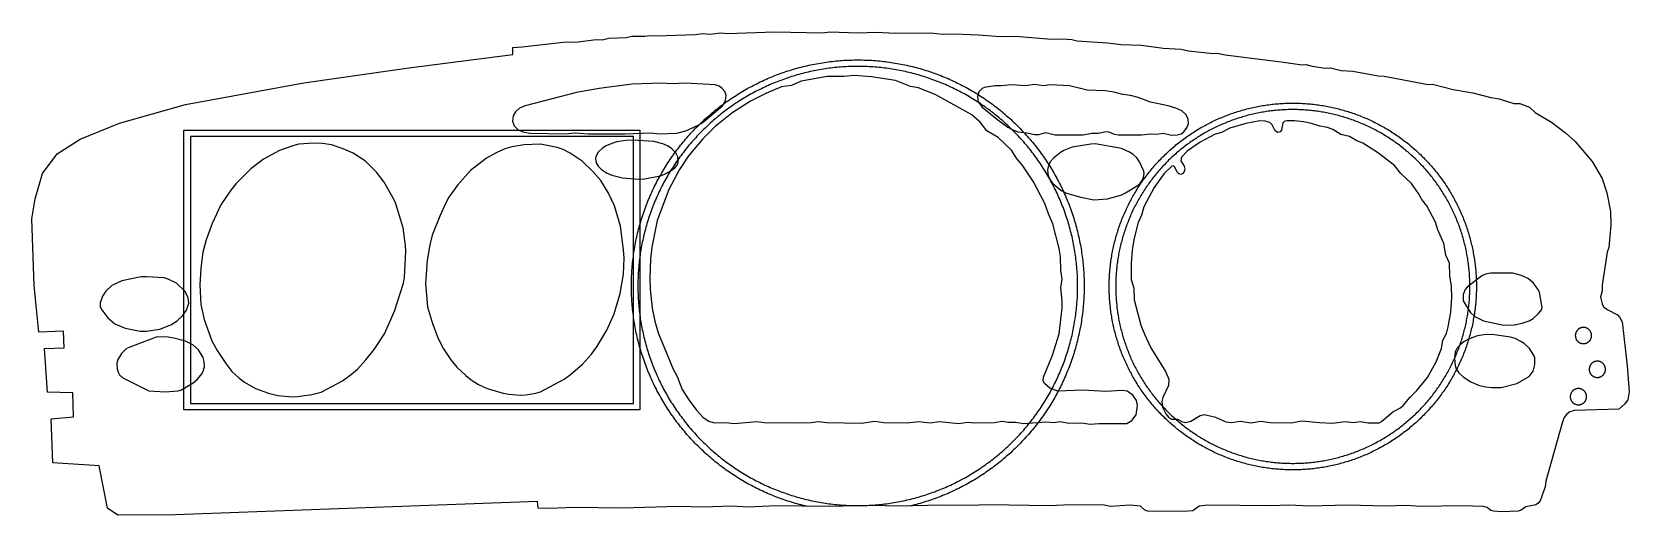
# Model space of a CAD drawing. Header units: metres. Extents: x -203 to 190, y -57 to 61.
import ezdxf

# ---------------------------------------------------------------- set-up
doc = ezdxf.new("R2010")
doc.units = ezdxf.units.M
doc.layers.add('PLATE', color=7, linetype='Continuous')
doc.layers.add('SCREEN_FRAMES', color=5, linetype='Continuous')

msp = doc.modelspace()

# ---------------------------------------------------------------- linework, layer by layer
at = {"layer": 'PLATE'}
for points in [[(-201.79, 20.45), (-200.03, 26.7), (-196.42, 31.54), (-190.79, 35.15), (-181.09, 39.04), (-164.9, 43.63), (-135.81, 48.95), (-110.05, 52.69), (-84.45, 55.93), (-84.51, 57.69), (-82.16, 57.78), (-72.14, 58.93), (-68.42, 59.07), (-64.06, 59.62), (-62.57, 59.58), (-60.87, 59.94), (-56.62, 60.1), (-55.24, 60.44), (-52.05, 60.45), (-50.77, 60.64), (-49.18, 60.54), (-39.61, 60.85), (-37.93, 61.11), (-36.11, 60.96), (-33.37, 61.25), (-31.76, 61.1), (-20.22, 61.47), (-8.44, 61.26), (-6.66, 61.49), (0.23, 61.3), (4.75, 61.44), (9.53, 61.19), (18.16, 61.23), (20.94, 60.94), (23.97, 61.01), (29.77, 60.77), (35.18, 60.34), (38.94, 60.43), (47.82, 59.7), (50.53, 59.76), (52.83, 59.59), (54.15, 59.3), (61.59, 58.84), (64.9, 58.39), (69.89, 58.19), (75.22, 57.47), (79.68, 57.28), (81.43, 56.85), (87.42, 56.2), (88.62, 56.29), (90.47, 55.89), (104.21, 54.15), (109.4, 53.36), (110.39, 53.47), (111.84, 53.05), (115.11, 52.56), (116.38, 52.62), (118.99, 52.03), (121.86, 51.8), (128.03, 50.66), (129.52, 50.58), (140.33, 48.58), (141.4, 48.61), (146.45, 47.32), (151.3, 46.47), (155.72, 45.33), (157.74, 45.03), (161.34, 43.88), (162.88, 43.92), (165.24, 42.97), (166.65, 41.63), (170.62, 39.32), (174.04, 36.68), (176.43, 34.52), (180.58, 29.6), (183.03, 25.47), (184.22, 21.94), (185.11, 17.35), (185.19, 14), (184.69, 8.49), (184.32, 7.34), (183.08, -0.79), (183.05, -2.19), (182.67, -3.73), (183.06, -5.4), (183.43, -6.09), (184.45, -6.83), (186.82, -8.06), (187.36, -8.63), (187.95, -9.84), (189.2, -20.66), (189.67, -27.04), (189.38, -29.03), (188.56, -30.07), (187.15, -31.25), (176.3, -31.6), (175.12, -31.94), (174.37, -32.5), (173.74, -33.34), (173.32, -34.38), (169.21, -48.98), (169.05, -50.35), (167.82, -53.82), (167.38, -54.42), (166.77, -54.83), (164.28, -55.33), (163.16, -56.16), (162.43, -56.36), (158.36, -56.54), (156.37, -56.38), (155.74, -56.18), (154.86, -55.48), (153.92, -55.25), (148.64, -55.03), (138.57, -55.22), (134.95, -54.97), (129.81, -55.18), (120.59, -54.94), (111.2, -55.12), (106.19, -54.91), (101.87, -55.08), (86.24, -54.9), (84.1, -55.14), (82.5, -56.31), (80.31, -56.46), (71.48, -56.37), (70.77, -56.12), (69.67, -55.15), (67.07, -54.86), (62.31, -55.19), (60.78, -54.92), (52.55, -54.84), (47.33, -55.04), (32.42, -54.83), (27.5, -55.02), (21.04, -54.88), (9.99, -55.12), (3.83, -54.96), (-7.04, -55.19), (-19.81, -55.09), (-26.71, -55.38), (-30.74, -55.13), (-37.66, -55.41), (-43.86, -55.24), (-57.65, -55.6), (-69.32, -55.45), (-75.63, -55.71), (-78.27, -55.61), (-78.41, -53.96), (-167.34, -57.24), (-181.49, -57.34), (-184.05, -55.61), (-186.12, -45.2), (-197.47, -44.5), (-197.86, -33.7), (-192.4, -33.14), (-192.6, -27.25), (-198.76, -27.11), (-199.48, -16.39), (-194.69, -16.19), (-194.82, -12.13), (-200.95, -12.32), (-202.02, -0.84), (-202.6, 15.52), (-201.79, 20.45)], [(-37.63, 39.41), (-32.99, 43.33), (-32.24, 44.63), (-32.1, 45.91), (-32.44, 46.86), (-33.04, 47.58), (-33.81, 48.15), (-34.79, 48.45), (-42.17, 48.87), (-45.47, 48.7), (-48.04, 48.89), (-55.18, 48.63), (-63.25, 47.61), (-68.87, 46.58), (-81.45, 43.28), (-82.82, 42.71), (-83.83, 41.81), (-84.42, 40.83), (-84.56, 39.54), (-84.13, 38.37), (-83.17, 37.39), (-82.07, 36.89), (-80.33, 36.61), (-71.51, 36.46), (-69.26, 36.63), (-65.92, 36.44), (-57.02, 36.43), (-50.61, 36.63), (-48.35, 36.41), (-44.19, 36.56), (-41.98, 37.16), (-38.97, 38.53), (-37.63, 39.41)], [(-37.79, 35.16), (-41.31, 30.98), (-43.58, 27.68), (-46.14, 22.76), (-49.02, 15.13), (-50.33, 8.51), (-50.64, 5.69), (-50.81, 0.93), (-50.76, -1.78), (-50.25, -6.42), (-49.62, -9.65), (-48.82, -12.55), (-45.11, -21.43), (-44.09, -23.25), (-42.86, -26.47), (-41.26, -29.02), (-39.36, -31.57), (-37.72, -33.35), (-36.37, -34.26), (-35.05, -34.64), (-32.14, -34.57), (-30.07, -34.79), (-24.59, -34.35), (-22.09, -34.67), (-18.01, -34.53), (-14.44, -34.69), (-11.22, -34.56), (-9.51, -34.31), (-7.34, -34.61), (1.05, -34.71), (4.46, -34.28), (6.52, -34.58), (12.32, -34.68), (15.19, -34.36), (18, -34.67), (20.23, -34.32), (25.08, -34.79), (27.2, -34.51), (29.02, -34.65), (33.83, -34.56), (35.73, -34.21), (37.14, -34.5), (38.95, -34.5), (41, -34.8), (46.42, -34.44), (48.35, -34.61), (49.93, -34.35), (52.09, -34.75), (55.17, -34.69), (57.33, -35), (59.44, -34.83), (66.35, -34.82), (67.57, -34.11), (68.62, -32.7), (68.94, -30.41), (68.7, -29.12), (67.81, -27.86), (66.37, -26.89), (65.18, -26.68), (61.06, -26.93), (55.51, -26.63), (49.36, -26.83), (47.39, -26.14), (46.07, -24.95), (45.77, -24.2), (45.81, -23.44), (48.02, -18.05), (49.67, -12.8), (50.42, -6.42), (50.44, -4.8), (50.09, -1.38), (50.42, 0.68), (50.07, 2.81), (50.01, 6.24), (49.7, 8.26), (48.11, 14.3), (47.04, 16.72), (46.15, 19.25), (43.41, 24.59), (40.77, 28.54), (39.2, 30.4), (37.96, 32.38), (34.71, 35.53), (31.95, 37.18), (30.27, 39.33), (28.28, 41.09), (19.37, 46.03), (15.12, 47.77), (13.2, 48.1), (9.51, 49.5), (3.62, 50.48), (-0.64, 50.79), (-3.16, 50.5), (-7.29, 50.55), (-13.69, 49.39), (-16.06, 48.35), (-18.48, 47.96), (-22.21, 46.46), (-26.12, 44.48), (-30.72, 41.49), (-34.78, 38.23), (-37.79, 35.16)], [(31.37, 47.81), (30.76, 47.56), (29.99, 46.74), (29.64, 45.57), (29.84, 44.3), (30.8, 42.96), (34.6, 39.84), (37.05, 38.1), (38.15, 37.46), (39.56, 36.91), (41.79, 36.7), (43.72, 36.23), (44.67, 36.26), (46.42, 36.78), (48.68, 36.17), (55.62, 36.18), (57.7, 36.56), (59.27, 36.56), (61.23, 37.02), (61.87, 36.91), (63.17, 36.35), (64.24, 36.18), (69.91, 36.15), (72.09, 36.43), (73.67, 36.3), (75.22, 36.57), (77.25, 36.13), (78.71, 36.15), (79.64, 36.4), (80.32, 36.95), (81.16, 38.03), (81.49, 38.99), (81.36, 40.15), (80.83, 41.19), (79.8, 42.12), (78.39, 42.76), (76.46, 43.31), (72.09, 44.18), (69.06, 45.38), (67.25, 45.82), (65.34, 46.06), (63.09, 46.71), (60.97, 47.03), (56.55, 47.17), (52.27, 48.19), (47.52, 48.48), (45.76, 48.26), (43.63, 48.56), (41.45, 48.2), (38.06, 48.49), (35.45, 48.2), (33.87, 48.23), (31.37, 47.81)], [(91.65, 37.84), (89.55, 36.75), (88.02, 36.31), (84.31, 34.34), (81.14, 32.16), (79.76, 30.67), (79.6, 29.82), (80.37, 28.46), (80.53, 27.83), (80.46, 27.3), (80.09, 26.69), (79.61, 26.45), (79.1, 26.6), (78.72, 27.03), (78.13, 28.26), (77.76, 28.52), (77.35, 28.48), (75.51, 26.7), (73.02, 23.21), (70.47, 18.43), (69.88, 16.38), (69.11, 14.65), (68.12, 10.77), (67.66, 7.87), (67.41, 4.54), (67.39, 0.57), (68.06, -1.55), (68.14, -4.44), (69.79, -10.61), (70.63, -12.84), (72.25, -16.23), (75.81, -22.02), (76.6, -23.93), (76.55, -25.44), (75.13, -28.42), (74.91, -29.4), (75.11, -30.8), (75.88, -32.4), (76.55, -33.23), (77.31, -33.77), (78.8, -33.75), (80.01, -34.39), (80.77, -34.56), (82.01, -34.21), (84.34, -32.82), (85.38, -32.58), (88.08, -33.24), (90.61, -34.42), (92.11, -34.61), (94.19, -34.26), (96.87, -34.66), (99.27, -34.26), (101.51, -34.56), (106.8, -34.65), (109.19, -34.17), (113.66, -34.6), (116.83, -34.7), (119.96, -34.36), (121.98, -34.57), (123.64, -34.32), (125.56, -34.63), (128.29, -34.62), (128.9, -34.35), (131.63, -31.95), (133.34, -31.06), (134.22, -30.37), (135.94, -28.34), (137.57, -26.73), (140.18, -23.5), (142.28, -19.66), (143.57, -16.39), (143.93, -14.34), (144.83, -12.7), (145.25, -11.07), (145.89, -7.41), (146.11, -3.77), (146.09, -1), (145.66, 1.54), (145.57, 4.62), (144.64, 6.61), (144.15, 9.46), (142.72, 12.81), (142.13, 14.7), (139.98, 18.75), (138.74, 20.3), (137.99, 21.75), (136.21, 24.23), (133.62, 26.67), (132.04, 28.67), (127.92, 31.81), (124.29, 34.09), (122.78, 34.73), (121.02, 35.78), (118.9, 36.23), (116.92, 37.47), (115.62, 37.96), (113.72, 38.27), (111.68, 38.98), (109.67, 39.4), (107.46, 39.66), (105.59, 39.6), (104.98, 39.43), (104.65, 39.14), (104.33, 37.36), (103.94, 36.89), (103.44, 36.74), (102.78, 37.2), (102.01, 38.65), (101.45, 39.18), (100.28, 39.54), (99.02, 39.59), (95.53, 38.95), (91.65, 37.84)], [(-120.69, 29.7), (-123.71, 31.64), (-126.15, 32.73), (-129.01, 33.71), (-131.2, 34.07), (-133.48, 34.1), (-137.06, 33.87), (-138.56, 33.49), (-141.77, 32.3), (-145.7, 30.22), (-148.86, 27.84), (-152.51, 24.15), (-153.76, 22.59), (-156.22, 18.93), (-158.32, 14.4), (-159.79, 10.33), (-160.65, 7.36), (-161.13, 3.31), (-161.4, -0.74), (-161.09, -5.53), (-160.28, -9.22), (-158.4, -14.52), (-157.09, -16.88), (-154.98, -20.09), (-153.47, -22.01), (-151.75, -23.59), (-150.38, -24.63), (-147.68, -26.18), (-144.54, -27.37), (-142.21, -27.94), (-138.57, -28.23), (-137.37, -28.18), (-133.88, -27.71), (-131.6, -27.07), (-126.36, -24.34), (-124.14, -22.71), (-122.67, -21.45), (-120.59, -19.18), (-118.53, -16.58), (-115.99, -12.76), (-113.54, -7.21), (-111.38, -0.27), (-111.12, 1.15), (-110.8, 7.57), (-110.87, 8.97), (-111.41, 13.29), (-113.22, 19.17), (-113.59, 20.02), (-116.1, 24.57), (-117.95, 26.99), (-120.69, 29.7)], [(-67.47, 29.73), (-70.38, 31.67), (-72.15, 32.57), (-73.57, 33.06), (-77.7, 33.88), (-81.68, 33.74), (-84.77, 33.21), (-86.47, 32.72), (-88.58, 31.79), (-90.98, 30.41), (-94.92, 27.37), (-98.08, 23.81), (-100.2, 20.83), (-100.89, 19.61), (-102.45, 16.21), (-104.27, 11.49), (-104.9, 9.09), (-105.57, 5.27), (-105.94, -0.39), (-105.42, -6.14), (-104.23, -10.24), (-102.85, -13.89), (-101.52, -16.46), (-99.75, -19.12), (-98.24, -20.92), (-96.06, -23.02), (-94.69, -24.07), (-92.89, -25.2), (-90.77, -26.21), (-86.89, -27.37), (-85.46, -27.64), (-82.62, -27.85), (-81.32, -27.8), (-78.84, -27.37), (-77.67, -27), (-71.86, -23.92), (-70.3, -22.77), (-67.41, -20.25), (-65.17, -17.76), (-63.86, -15.97), (-61.4, -11.84), (-59.58, -7.86), (-58.15, -2.82), (-57.34, 1.87), (-57.15, 5.88), (-57.27, 7.93), (-58.04, 13.73), (-59.52, 18.73), (-60.99, 21.8), (-62.89, 24.96), (-64.85, 27.14), (-67.47, 29.73)], [(-62.5, 32.91), (-63.52, 31.91), (-64.1, 30.82), (-64.18, 30.39), (-64.01, 29.32), (-63.53, 28.48), (-62.73, 27.65), (-61.5, 26.83), (-60.18, 26.23), (-57.56, 25.58), (-53.57, 25.29), (-52.18, 25.34), (-48.26, 26.12), (-47.21, 26.48), (-46.07, 27.06), (-44.73, 28.07), (-44.13, 28.73), (-43.86, 29.49), (-43.94, 30.77), (-44.42, 31.72), (-45.45, 32.76), (-46.34, 33.37), (-47.66, 33.96), (-49.84, 34.53), (-55, 34.88), (-56.71, 34.82), (-58.94, 34.43), (-60.21, 34.06), (-61.57, 33.48), (-62.5, 32.91)], [(70.07, 24.91), (70.42, 25.77), (70.57, 26.63), (70.52, 27.26), (69.39, 29.56), (68.79, 30.49), (67.77, 31.41), (66.99, 31.91), (65.03, 32.8), (58.53, 33.95), (57.48, 33.91), (52.91, 33.12), (50.87, 32.3), (50.06, 31.85), (48.37, 30.51), (47.5, 29.52), (46.96, 28.34), (46.81, 27.48), (47.02, 26.1), (47.65, 24.85), (48.12, 24.23), (50.15, 22.49), (51.47, 21.79), (55.02, 20.85), (58.23, 20.22), (61.59, 20.45), (65.09, 21.43), (66, 21.89), (69.11, 23.81), (69.6, 24.25), (70.07, 24.91)], [(-165.59, -8.33), (-164.66, -6.98), (-164.07, -5.21), (-164.24, -3.79), (-165.07, -2.3), (-167.13, -0.3), (-169.15, 0.72), (-170.15, 1.01), (-174.45, 1.28), (-175.76, 1.24), (-180.56, 0.29), (-182.94, -0.89), (-184.43, -2.26), (-185.26, -3.5), (-185.86, -5.16), (-185.82, -6.14), (-185.47, -6.9), (-183.96, -8.81), (-182.25, -10.28), (-179.67, -11.39), (-176, -12.13), (-174.57, -12.07), (-171.18, -11.61), (-168.47, -10.52), (-166.97, -9.59), (-165.59, -8.33)], [(153.47, 1.52), (149.88, -1.28), (149.41, -1.83), (148.9, -3.13), (148.94, -4.62), (150.66, -7.44), (151.79, -8.46), (153.88, -9.56), (158.88, -10.64), (161.47, -10.54), (163.41, -10.14), (165.12, -9.54), (166.11, -8.97), (167.45, -7.74), (168.2, -6.86), (168.35, -6.32), (167.68, -2.51), (167.3, -1.78), (166.22, -0.33), (164.97, 0.79), (163.24, 1.58), (161.11, 2.13), (155.6, 2.13), (154.37, 1.88), (153.47, 1.52)], [(180.45, -13.47), (180.46, -13.37), (180.47, -13.28), (180.47, -13.18), (180.47, -13.08), (180.46, -12.98), (180.45, -12.88), (180.43, -12.79), (180.41, -12.69), (180.39, -12.6), (180.36, -12.5), (180.32, -12.41), (180.28, -12.32), (180.24, -12.23), (180.19, -12.15), (180.13, -12.07), (180.08, -11.99), (180.02, -11.91), (179.95, -11.83), (179.89, -11.76), (179.82, -11.7), (179.74, -11.63), (179.66, -11.57), (179.58, -11.51), (179.5, -11.46), (179.41, -11.41), (179.33, -11.37), (179.24, -11.33), (179.15, -11.29), (179.05, -11.26), (178.96, -11.24), (178.86, -11.22), (178.77, -11.2), (178.67, -11.19), (178.57, -11.18), (178.47, -11.18), (178.37, -11.18), (178.28, -11.19), (178.18, -11.2), (178.08, -11.22), (177.99, -11.24), (177.89, -11.26), (177.8, -11.29), (177.71, -11.33), (177.62, -11.37), (177.53, -11.41), (177.44, -11.46), (177.36, -11.51), (177.28, -11.57), (177.2, -11.63), (177.13, -11.7), (177.06, -11.76), (176.99, -11.83), (176.93, -11.91), (176.87, -11.99), (176.81, -12.07), (176.76, -12.15), (176.71, -12.23), (176.66, -12.32), (176.62, -12.41), (176.59, -12.5), (176.56, -12.6), (176.53, -12.69), (176.51, -12.79), (176.49, -12.88), (176.48, -12.98), (176.47, -13.08), (176.47, -13.18), (176.47, -13.28), (176.48, -13.37), (176.49, -13.47), (176.51, -13.57), (176.53, -13.66), (176.56, -13.76), (176.59, -13.85), (176.62, -13.94), (176.66, -14.03), (176.71, -14.12), (176.76, -14.21), (176.81, -14.29), (176.87, -14.37), (176.93, -14.45), (176.99, -14.52), (177.06, -14.59), (177.13, -14.66), (177.2, -14.72), (177.28, -14.78), (177.36, -14.84), (177.44, -14.89), (177.53, -14.94), (177.62, -14.98), (177.71, -15.02), (177.8, -15.06), (177.89, -15.09), (177.99, -15.12), (178.08, -15.14), (178.18, -15.16), (178.28, -15.17), (178.37, -15.17), (178.47, -15.18), (178.57, -15.17), (178.67, -15.17), (178.77, -15.16), (178.86, -15.14), (178.96, -15.12), (179.05, -15.09), (179.15, -15.06), (179.24, -15.02), (179.33, -14.98), (179.41, -14.94), (179.5, -14.89), (179.58, -14.84), (179.66, -14.78), (179.74, -14.72), (179.82, -14.66), (179.89, -14.59), (179.95, -14.52), (180.02, -14.45), (180.08, -14.37), (180.13, -14.29), (180.19, -14.21), (180.24, -14.12), (180.28, -14.03), (180.32, -13.94), (180.36, -13.85), (180.39, -13.76), (180.41, -13.66), (180.43, -13.57), (180.45, -13.47)], [(-160.51, -21.96), (-160.23, -20.85), (-160.28, -19.53), (-160.54, -18.55), (-161.72, -16.73), (-163.09, -15.47), (-164.89, -14.55), (-167.78, -13.79), (-169.67, -13.53), (-172.09, -13.62), (-178.93, -16.19), (-179.58, -16.55), (-180.64, -17.58), (-181.57, -19.27), (-181.76, -20.04), (-181.71, -21.36), (-181.45, -22.23), (-181.1, -22.88), (-180.3, -23.62), (-173.88, -26.78), (-169.89, -27.06), (-166.7, -26.82), (-165.83, -26.57), (-163.03, -24.81), (-161.97, -23.88), (-160.82, -22.52), (-160.51, -21.96)], [(149.13, -14.67), (148.16, -15.46), (147.41, -16.34), (146.96, -17.22), (146.79, -18.73), (146.96, -20.55), (147.24, -21.39), (147.85, -22.33), (148.89, -23.36), (150.78, -24.58), (152.73, -25.36), (154.45, -25.82), (155.93, -25.98), (158.23, -25.99), (162.1, -24.97), (165.17, -23.24), (166.09, -21.91), (166.56, -20.29), (166.51, -18.68), (166.36, -18.15), (165.25, -16.38), (163.89, -15.15), (163.11, -14.64), (161.69, -13.95), (160.51, -13.57), (156.06, -12.89), (153.99, -12.98), (152.45, -13.25), (150.43, -13.97), (149.13, -14.67)], [(183.86, -21.78), (183.87, -21.68), (183.88, -21.59), (183.88, -21.49), (183.88, -21.39), (183.87, -21.29), (183.86, -21.19), (183.84, -21.1), (183.82, -21), (183.79, -20.91), (183.76, -20.81), (183.73, -20.72), (183.69, -20.63), (183.64, -20.55), (183.59, -20.46), (183.54, -20.38), (183.49, -20.3), (183.43, -20.22), (183.36, -20.14), (183.29, -20.07), (183.22, -20.01), (183.15, -19.94), (183.07, -19.88), (182.99, -19.83), (182.91, -19.77), (182.82, -19.72), (182.73, -19.68), (182.64, -19.64), (182.55, -19.6), (182.46, -19.57), (182.36, -19.55), (182.27, -19.53), (182.17, -19.51), (182.08, -19.5), (181.98, -19.49), (181.88, -19.49), (181.78, -19.49), (181.68, -19.5), (181.59, -19.51), (181.49, -19.53), (181.39, -19.55), (181.3, -19.57), (181.21, -19.6), (181.11, -19.64), (181.02, -19.68), (180.94, -19.72), (180.85, -19.77), (180.77, -19.83), (180.69, -19.88), (180.61, -19.94), (180.54, -20.01), (180.46, -20.07), (180.4, -20.14), (180.33, -20.22), (180.27, -20.3), (180.22, -20.38), (180.16, -20.46), (180.12, -20.55), (180.07, -20.63), (180.03, -20.72), (180, -20.81), (179.97, -20.91), (179.94, -21), (179.92, -21.1), (179.9, -21.19), (179.89, -21.29), (179.88, -21.39), (179.88, -21.49), (179.88, -21.59), (179.89, -21.68), (179.9, -21.78), (179.92, -21.88), (179.94, -21.97), (179.97, -22.07), (180, -22.16), (180.03, -22.25), (180.07, -22.34), (180.12, -22.43), (180.16, -22.52), (180.22, -22.6), (180.27, -22.68), (180.33, -22.76), (180.4, -22.83), (180.46, -22.9), (180.54, -22.97), (180.61, -23.03), (180.69, -23.09), (180.77, -23.15), (180.85, -23.2), (180.94, -23.25), (181.02, -23.3), (181.11, -23.34), (181.21, -23.37), (181.3, -23.4), (181.39, -23.43), (181.49, -23.45), (181.59, -23.47), (181.68, -23.48), (181.78, -23.49), (181.88, -23.49), (181.98, -23.49), (182.08, -23.48), (182.17, -23.47), (182.27, -23.45), (182.36, -23.43), (182.46, -23.4), (182.55, -23.37), (182.64, -23.34), (182.73, -23.3), (182.82, -23.25), (182.91, -23.2), (182.99, -23.15), (183.07, -23.09), (183.15, -23.03), (183.22, -22.97), (183.29, -22.9), (183.36, -22.83), (183.43, -22.76), (183.49, -22.68), (183.54, -22.6), (183.59, -22.52), (183.64, -22.43), (183.69, -22.34), (183.73, -22.25), (183.76, -22.16), (183.79, -22.07), (183.82, -21.97), (183.84, -21.88), (183.86, -21.78)], [(179.2, -28.51), (179.21, -28.42), (179.22, -28.32), (179.22, -28.22), (179.22, -28.12), (179.21, -28.02), (179.2, -27.93), (179.18, -27.83), (179.16, -27.73), (179.14, -27.64), (179.11, -27.55), (179.07, -27.45), (179.03, -27.36), (178.99, -27.28), (178.94, -27.19), (178.89, -27.11), (178.83, -27.03), (178.77, -26.95), (178.7, -26.88), (178.64, -26.8), (178.57, -26.74), (178.49, -26.67), (178.41, -26.61), (178.33, -26.56), (178.25, -26.5), (178.17, -26.46), (178.08, -26.41), (177.99, -26.37), (177.9, -26.34), (177.8, -26.31), (177.71, -26.28), (177.61, -26.26), (177.52, -26.24), (177.42, -26.23), (177.32, -26.22), (177.22, -26.22), (177.12, -26.22), (177.03, -26.23), (176.93, -26.24), (176.83, -26.26), (176.74, -26.28), (176.64, -26.31), (176.55, -26.34), (176.46, -26.37), (176.37, -26.41), (176.28, -26.46), (176.19, -26.5), (176.11, -26.56), (176.03, -26.61), (175.95, -26.67), (175.88, -26.74), (175.81, -26.8), (175.74, -26.88), (175.68, -26.95), (175.62, -27.03), (175.56, -27.11), (175.51, -27.19), (175.46, -27.28), (175.42, -27.36), (175.38, -27.45), (175.34, -27.55), (175.31, -27.64), (175.28, -27.73), (175.26, -27.83), (175.24, -27.93), (175.23, -28.02), (175.23, -28.12), (175.22, -28.22), (175.23, -28.32), (175.23, -28.42), (175.24, -28.51), (175.26, -28.61), (175.28, -28.7), (175.31, -28.8), (175.34, -28.89), (175.38, -28.98), (175.42, -29.07), (175.46, -29.16), (175.51, -29.25), (175.56, -29.33), (175.62, -29.41), (175.68, -29.49), (175.74, -29.56), (175.81, -29.63), (175.88, -29.7), (175.95, -29.77), (176.03, -29.83), (176.11, -29.88), (176.19, -29.93), (176.28, -29.98), (176.37, -30.03), (176.46, -30.07), (176.55, -30.1), (176.64, -30.13), (176.74, -30.16), (176.83, -30.18), (176.93, -30.2), (177.03, -30.21), (177.12, -30.22), (177.22, -30.22), (177.32, -30.22), (177.42, -30.21), (177.52, -30.2), (177.61, -30.18), (177.71, -30.16), (177.8, -30.13), (177.9, -30.1), (177.99, -30.07), (178.08, -30.03), (178.17, -29.98), (178.25, -29.93), (178.33, -29.88), (178.41, -29.83), (178.49, -29.77), (178.57, -29.7), (178.64, -29.63), (178.7, -29.56), (178.77, -29.49), (178.83, -29.41), (178.89, -29.33), (178.94, -29.25), (178.99, -29.16), (179.03, -29.07), (179.07, -28.98), (179.11, -28.89), (179.14, -28.8), (179.16, -28.7), (179.18, -28.61), (179.2, -28.51)]]:
    msp.add_lwpolyline(points, close=True, dxfattribs=at)
at = {"layer": 'SCREEN_FRAMES'}
for points in [[(55.82, -1.97), (55.81, -2.46), (55.8, -2.94), (55.78, -3.43), (55.75, -3.91), (55.73, -4.39), (55.69, -4.88), (55.66, -5.36), (55.62, -5.85), (55.57, -6.33), (55.53, -6.81), (55.47, -7.29), (55.42, -7.78), (55.35, -8.26), (55.29, -8.74), (55.22, -9.22), (55.15, -9.7), (55.07, -10.18), (54.99, -10.65), (54.9, -11.13), (54.81, -11.61), (54.71, -12.08), (54.62, -12.56), (54.51, -13.03), (54.4, -13.51), (54.29, -13.98), (54.18, -14.45), (54.06, -14.92), (53.94, -15.39), (53.81, -15.86), (53.68, -16.33), (53.54, -16.79), (53.4, -17.26), (53.26, -17.72), (53.11, -18.18), (52.96, -18.64), (52.8, -19.1), (52.64, -19.56), (52.48, -20.02), (52.31, -20.47), (52.14, -20.93), (51.96, -21.38), (51.78, -21.83), (51.6, -22.28), (51.41, -22.72), (51.22, -23.17), (51.02, -23.61), (50.82, -24.06), (50.62, -24.5), (50.41, -24.94), (50.2, -25.37), (49.99, -25.81), (49.77, -26.24), (49.55, -26.67), (49.32, -27.1), (49.09, -27.53), (48.86, -27.96), (48.62, -28.38), (48.38, -28.8), (48.14, -29.22), (47.89, -29.64), (47.64, -30.05), (47.38, -30.46), (47.12, -30.87), (46.86, -31.28), (46.59, -31.69), (46.32, -32.09), (46.05, -32.49), (45.77, -32.89), (45.49, -33.29), (45.21, -33.68), (44.92, -34.07), (44.63, -34.46), (44.34, -34.85), (44.04, -35.23), (43.74, -35.61), (43.44, -35.99), (43.13, -36.37), (42.82, -36.74), (42.51, -37.11), (42.19, -37.48), (41.87, -37.84), (41.55, -38.2), (41.22, -38.56), (40.89, -38.92), (40.56, -39.27), (40.23, -39.62), (39.89, -39.97), (39.55, -40.32), (39.2, -40.66), (38.85, -41), (38.5, -41.33), (38.15, -41.66), (37.79, -41.99), (37.43, -42.32), (37.07, -42.64), (36.71, -42.96), (36.34, -43.28), (35.97, -43.59), (35.6, -43.9), (35.22, -44.21), (34.84, -44.51), (34.46, -44.81), (34.08, -45.11), (33.69, -45.4), (33.3, -45.69), (32.91, -45.98), (32.52, -46.26), (32.12, -46.54), (31.72, -46.82), (31.32, -47.09), (30.92, -47.36), (30.51, -47.63), (30.1, -47.89), (29.69, -48.15), (29.28, -48.41), (28.87, -48.66), (28.45, -48.91), (28.03, -49.15), (27.61, -49.39), (27.19, -49.63), (26.76, -49.86), (26.33, -50.09), (25.9, -50.32), (25.47, -50.54), (25.04, -50.76), (24.6, -50.97), (24.17, -51.18), (23.73, -51.39), (23.29, -51.59), (22.84, -51.79), (22.4, -51.99), (21.95, -52.18), (21.51, -52.37), (21.06, -52.55), (20.61, -52.73), (20.16, -52.91), (19.7, -53.08), (19.25, -53.25), (18.79, -53.41), (18.33, -53.57), (17.87, -53.73), (17.41, -53.88), (16.95, -54.03), (16.49, -54.17), (16.02, -54.31), (15.56, -54.45), (15.09, -54.58), (14.62, -54.71), (14.15, -54.83), (13.68, -54.95), (13.28, -55.05), (9.99, -55.12), (3.83, -54.96), (-7.04, -55.19), (-12.39, -55.15), (-12.75, -55.06), (-13.22, -54.95), (-13.69, -54.83), (-14.16, -54.71), (-14.63, -54.58), (-15.1, -54.45), (-15.56, -54.31), (-16.03, -54.17), (-16.49, -54.03), (-16.95, -53.88), (-17.41, -53.73), (-17.87, -53.57), (-18.33, -53.41), (-18.79, -53.25), (-19.24, -53.08), (-19.7, -52.91), (-20.15, -52.73), (-20.6, -52.55), (-21.05, -52.37), (-21.49, -52.18), (-21.94, -51.99), (-22.38, -51.79), (-22.83, -51.59), (-23.27, -51.39), (-23.71, -51.18), (-24.14, -50.97), (-24.58, -50.76), (-25.01, -50.54), (-25.44, -50.32), (-25.87, -50.09), (-26.3, -49.86), (-26.73, -49.63), (-27.15, -49.39), (-27.57, -49.15), (-27.99, -48.91), (-28.41, -48.66), (-28.82, -48.41), (-29.23, -48.15), (-29.64, -47.89), (-30.05, -47.63), (-30.46, -47.36), (-30.86, -47.09), (-31.26, -46.82), (-31.66, -46.54), (-32.06, -46.26), (-32.45, -45.98), (-32.84, -45.69), (-33.23, -45.4), (-33.62, -45.11), (-34, -44.81), (-34.38, -44.51), (-34.76, -44.21), (-35.14, -43.9), (-35.51, -43.59), (-35.88, -43.28), (-36.25, -42.96), (-36.61, -42.64), (-36.97, -42.32), (-37.33, -41.99), (-37.69, -41.66), (-38.04, -41.33), (-38.39, -41), (-38.74, -40.66), (-39.09, -40.32), (-39.43, -39.97), (-39.77, -39.62), (-40.1, -39.27), (-40.43, -38.92), (-40.76, -38.56), (-41.09, -38.2), (-41.41, -37.84), (-41.73, -37.48), (-42.05, -37.11), (-42.36, -36.74), (-42.67, -36.37), (-42.98, -35.99), (-43.28, -35.61), (-43.58, -35.23), (-43.88, -34.85), (-44.17, -34.46), (-44.46, -34.07), (-44.75, -33.68), (-45.03, -33.29), (-45.31, -32.89), (-45.59, -32.49), (-45.86, -32.09), (-46.13, -31.69), (-46.4, -31.28), (-46.66, -30.87), (-46.92, -30.46), (-47.18, -30.05), (-47.43, -29.64), (-47.68, -29.22), (-47.92, -28.8), (-48.16, -28.38), (-48.4, -27.96), (-48.63, -27.53), (-48.86, -27.1), (-49.09, -26.67), (-49.31, -26.24), (-49.53, -25.81), (-49.74, -25.37), (-49.95, -24.94), (-50.16, -24.5), (-50.36, -24.06), (-50.56, -23.61), (-50.76, -23.17), (-50.95, -22.72), (-51.14, -22.28), (-51.32, -21.83), (-51.5, -21.38), (-51.68, -20.93), (-51.85, -20.47), (-52.02, -20.02), (-52.18, -19.56), (-52.34, -19.1), (-52.5, -18.64), (-52.65, -18.18), (-52.8, -17.72), (-52.94, -17.26), (-53.08, -16.79), (-53.22, -16.33), (-53.35, -15.86), (-53.48, -15.39), (-53.6, -14.92), (-53.72, -14.45), (-53.83, -13.98), (-53.94, -13.51), (-54.05, -13.03), (-54.16, -12.56), (-54.25, -12.08), (-54.35, -11.61), (-54.44, -11.13), (-54.53, -10.65), (-54.61, -10.18), (-54.69, -9.7), (-54.76, -9.22), (-54.83, -8.74), (-54.89, -8.26), (-54.96, -7.78), (-55.01, -7.29), (-55.07, -6.81), (-55.11, -6.33), (-55.16, -5.85), (-55.2, -5.36), (-55.23, -4.88), (-55.27, -4.39), (-55.29, -3.91), (-55.32, -3.43), (-55.34, -2.94), (-55.35, -2.46), (-55.36, -1.97), (-55.37, -1.49), (-55.37, -1), (-55.37, -0.51), (-55.36, -0.03), (-55.35, 0.46), (-55.34, 0.94), (-55.32, 1.43), (-55.29, 1.91), (-55.27, 2.39), (-55.23, 2.88), (-55.2, 3.36), (-55.16, 3.85), (-55.11, 4.33), (-55.07, 4.81), (-55.01, 5.29), (-54.96, 5.78), (-54.89, 6.26), (-54.83, 6.74), (-54.76, 7.22), (-54.69, 7.7), (-54.61, 8.18), (-54.53, 8.65), (-54.44, 9.13), (-54.35, 9.61), (-54.25, 10.08), (-54.16, 10.56), (-54.05, 11.03), (-53.94, 11.51), (-53.83, 11.98), (-53.72, 12.45), (-53.6, 12.92), (-53.48, 13.39), (-53.35, 13.86), (-53.22, 14.33), (-53.08, 14.79), (-52.94, 15.26), (-52.8, 15.72), (-52.65, 16.18), (-52.5, 16.64), (-52.34, 17.1), (-52.18, 17.56), (-52.02, 18.02), (-51.85, 18.47), (-51.68, 18.93), (-51.5, 19.38), (-51.32, 19.83), (-51.14, 20.28), (-50.95, 20.72), (-50.76, 21.17), (-50.56, 21.61), (-50.36, 22.06), (-50.16, 22.5), (-49.95, 22.94), (-49.74, 23.37), (-49.53, 23.81), (-49.31, 24.24), (-49.09, 24.67), (-48.86, 25.1), (-48.63, 25.53), (-48.4, 25.96), (-48.16, 26.38), (-47.92, 26.8), (-47.68, 27.22), (-47.43, 27.64), (-47.18, 28.05), (-46.92, 28.46), (-46.66, 28.87), (-46.4, 29.28), (-46.13, 29.69), (-45.86, 30.09), (-45.59, 30.49), (-45.31, 30.89), (-45.03, 31.29), (-44.75, 31.68), (-44.46, 32.07), (-44.17, 32.46), (-43.88, 32.85), (-43.58, 33.23), (-43.28, 33.61), (-42.98, 33.99), (-42.67, 34.37), (-42.36, 34.74), (-42.05, 35.11), (-41.73, 35.48), (-41.41, 35.84), (-41.09, 36.2), (-40.76, 36.56), (-40.43, 36.92), (-40.1, 37.27), (-39.77, 37.62), (-39.43, 37.97), (-39.09, 38.32), (-38.74, 38.66), (-38.39, 39), (-38.04, 39.33), (-37.69, 39.66), (-37.33, 39.99), (-36.97, 40.32), (-36.61, 40.64), (-36.25, 40.96), (-35.88, 41.28), (-35.51, 41.59), (-35.14, 41.9), (-34.76, 42.21), (-34.38, 42.51), (-34, 42.81), (-33.62, 43.11), (-33.23, 43.4), (-32.84, 43.69), (-32.45, 43.98), (-32.06, 44.26), (-31.66, 44.54), (-31.26, 44.82), (-30.86, 45.09), (-30.46, 45.36), (-30.05, 45.63), (-29.64, 45.89), (-29.23, 46.15), (-28.82, 46.41), (-28.41, 46.66), (-27.99, 46.91), (-27.57, 47.15), (-27.15, 47.39), (-26.73, 47.63), (-26.3, 47.86), (-25.87, 48.09), (-25.44, 48.32), (-25.01, 48.54), (-24.58, 48.76), (-24.14, 48.97), (-23.71, 49.18), (-23.27, 49.39), (-22.83, 49.59), (-22.38, 49.79), (-21.94, 49.99), (-21.49, 50.18), (-21.05, 50.37), (-20.6, 50.55), (-20.15, 50.73), (-19.7, 50.91), (-19.24, 51.08), (-18.79, 51.25), (-18.33, 51.41), (-17.87, 51.57), (-17.41, 51.73), (-16.95, 51.88), (-16.49, 52.03), (-16.03, 52.17), (-15.56, 52.31), (-15.1, 52.45), (-14.63, 52.58), (-14.16, 52.71), (-13.69, 52.83), (-13.22, 52.95), (-12.75, 53.06), (-12.28, 53.17), (-11.8, 53.28), (-11.33, 53.39), (-10.85, 53.48), (-10.38, 53.58), (-9.9, 53.67), (-9.42, 53.76), (-8.95, 53.84), (-8.47, 53.92), (-7.99, 53.99), (-7.51, 54.06), (-7.03, 54.12), (-6.55, 54.19), (-6.06, 54.24), (-5.58, 54.3), (-5.1, 54.34), (-4.62, 54.39), (-4.13, 54.43), (-3.65, 54.46), (-3.16, 54.5), (-2.68, 54.52), (-2.2, 54.55), (-1.71, 54.57), (-1.23, 54.58), (-0.74, 54.59), (-0.26, 54.6), (0.23, 54.6), (0.72, 54.6), (1.2, 54.59), (1.69, 54.58), (2.17, 54.57), (2.66, 54.55), (3.14, 54.52), (3.62, 54.5), (4.11, 54.46), (4.59, 54.43), (5.08, 54.39), (5.56, 54.34), (6.04, 54.3), (6.52, 54.24), (7.01, 54.19), (7.49, 54.12), (7.97, 54.06), (8.45, 53.99), (8.93, 53.92), (9.41, 53.84), (9.88, 53.76), (10.36, 53.67), (10.84, 53.58), (11.31, 53.48), (11.79, 53.39), (12.26, 53.28), (12.74, 53.17), (13.21, 53.06), (13.68, 52.95), (14.15, 52.83), (14.62, 52.71), (15.09, 52.58), (15.56, 52.45), (16.02, 52.31), (16.49, 52.17), (16.95, 52.03), (17.41, 51.88), (17.87, 51.73), (18.33, 51.57), (18.79, 51.41), (19.25, 51.25), (19.7, 51.08), (20.16, 50.91), (20.61, 50.73), (21.06, 50.55), (21.51, 50.37), (21.95, 50.18), (22.4, 49.99), (22.84, 49.79), (23.29, 49.59), (23.73, 49.39), (24.17, 49.18), (24.6, 48.97), (25.04, 48.76), (25.47, 48.54), (25.9, 48.32), (26.33, 48.09), (26.76, 47.86), (27.19, 47.63), (27.61, 47.39), (28.03, 47.15), (28.45, 46.91), (28.87, 46.66), (29.28, 46.41), (29.69, 46.15), (30.1, 45.89), (30.51, 45.63), (30.92, 45.36), (31.32, 45.09), (31.72, 44.82), (32.12, 44.54), (32.52, 44.26), (32.91, 43.98), (33.3, 43.69), (33.69, 43.4), (34.08, 43.11), (34.46, 42.81), (34.84, 42.51), (35.22, 42.21), (35.6, 41.9), (35.97, 41.59), (36.34, 41.28), (36.71, 40.96), (37.07, 40.64), (37.43, 40.32), (37.79, 39.99), (38.15, 39.66), (38.5, 39.33), (38.85, 39), (39.2, 38.66), (39.55, 38.32), (39.89, 37.97), (40.23, 37.62), (40.56, 37.27), (40.89, 36.92), (41.22, 36.56), (41.55, 36.2), (41.87, 35.84), (42.19, 35.48), (42.51, 35.11), (42.82, 34.74), (43.13, 34.37), (43.44, 33.99), (43.74, 33.61), (44.04, 33.23), (44.34, 32.85), (44.63, 32.46), (44.92, 32.07), (45.21, 31.68), (45.49, 31.29), (45.77, 30.89), (46.05, 30.49), (46.32, 30.09), (46.59, 29.69), (46.86, 29.28), (47.12, 28.87), (47.38, 28.46), (47.64, 28.05), (47.89, 27.64), (48.14, 27.22), (48.38, 26.8), (48.62, 26.38), (48.86, 25.96), (49.09, 25.53), (49.32, 25.1), (49.55, 24.67), (49.77, 24.24), (49.99, 23.81), (50.2, 23.37), (50.41, 22.94), (50.62, 22.5), (50.82, 22.06), (51.02, 21.61), (51.22, 21.17), (51.41, 20.72), (51.6, 20.28), (51.78, 19.83), (51.96, 19.38), (52.14, 18.93), (52.31, 18.47), (52.48, 18.02), (52.64, 17.56), (52.8, 17.1), (52.96, 16.64), (53.11, 16.18), (53.26, 15.72), (53.4, 15.26), (53.54, 14.79), (53.68, 14.33), (53.81, 13.86), (53.94, 13.39), (54.06, 12.92), (54.18, 12.45), (54.29, 11.98), (54.4, 11.51), (54.51, 11.03), (54.62, 10.56), (54.71, 10.08), (54.81, 9.61), (54.9, 9.13), (54.99, 8.65), (55.07, 8.18), (55.15, 7.7), (55.22, 7.22), (55.29, 6.74), (55.35, 6.26), (55.42, 5.78), (55.47, 5.29), (55.53, 4.81), (55.57, 4.33), (55.62, 3.85), (55.66, 3.36), (55.69, 2.88), (55.73, 2.39), (55.75, 1.91), (55.78, 1.43), (55.8, 0.94), (55.81, 0.46), (55.82, -0.03), (55.83, -0.51), (55.83, -1), (55.83, -1.49), (55.82, -1.97)], [(54.22, -0.06), (54.21, 0.41), (54.2, 0.88), (54.18, 1.36), (54.16, 1.83), (54.13, 2.3), (54.1, 2.77), (54.06, 3.24), (54.02, 3.71), (53.98, 4.18), (53.93, 4.64), (53.88, 5.11), (53.83, 5.58), (53.77, 6.05), (53.7, 6.52), (53.64, 6.98), (53.57, 7.45), (53.49, 7.91), (53.41, 8.38), (53.33, 8.84), (53.24, 9.3), (53.15, 9.77), (53.05, 10.23), (52.95, 10.69), (52.85, 11.15), (52.74, 11.61), (52.63, 12.06), (52.51, 12.52), (52.39, 12.98), (52.27, 13.43), (52.14, 13.88), (52.01, 14.34), (51.87, 14.79), (51.73, 15.24), (51.59, 15.69), (51.44, 16.13), (51.29, 16.58), (51.13, 17.03), (50.97, 17.47), (50.81, 17.91), (50.64, 18.35), (50.47, 18.79), (50.3, 19.23), (50.12, 19.66), (49.94, 20.1), (49.75, 20.53), (49.56, 20.96), (49.37, 21.39), (49.17, 21.82), (48.97, 22.25), (48.76, 22.67), (48.56, 23.09), (48.34, 23.52), (48.13, 23.93), (47.91, 24.35), (47.69, 24.77), (47.46, 25.18), (47.23, 25.59), (47, 26), (46.76, 26.41), (46.52, 26.81), (46.27, 27.21), (46.02, 27.62), (45.77, 28.01), (45.52, 28.41), (45.26, 28.8), (45, 29.2), (44.73, 29.59), (44.46, 29.97), (44.19, 30.36), (43.92, 30.74), (43.64, 31.12), (43.36, 31.5), (43.07, 31.87), (42.78, 32.25), (42.49, 32.62), (42.2, 32.98), (41.9, 33.35), (41.6, 33.71), (41.29, 34.07), (40.98, 34.43), (40.67, 34.78), (40.36, 35.13), (40.04, 35.48), (39.72, 35.83), (39.4, 36.17), (39.07, 36.51), (38.75, 36.85), (38.41, 37.18), (38.08, 37.52), (37.74, 37.84), (37.4, 38.17), (37.06, 38.49), (36.71, 38.81), (36.36, 39.13), (36.01, 39.44), (35.66, 39.75), (35.3, 40.06), (34.94, 40.37), (34.58, 40.67), (34.21, 40.97), (33.85, 41.26), (33.48, 41.55), (33.1, 41.84), (32.73, 42.13), (32.35, 42.41), (31.97, 42.69), (31.59, 42.96), (31.2, 43.23), (30.82, 43.5), (30.43, 43.77), (30.03, 44.03), (29.64, 44.29), (29.24, 44.54), (28.85, 44.79), (28.44, 45.04), (28.04, 45.29), (27.64, 45.53), (27.23, 45.77), (26.82, 46), (26.41, 46.23), (26, 46.46), (25.58, 46.68), (25.16, 46.9), (24.75, 47.11), (24.32, 47.33), (23.9, 47.53), (23.48, 47.74), (23.05, 47.94), (22.62, 48.14), (22.19, 48.33), (21.76, 48.52), (21.33, 48.71), (20.89, 48.89), (20.46, 49.07), (20.02, 49.24), (19.58, 49.41), (19.14, 49.58), (18.7, 49.74), (18.26, 49.9), (17.81, 50.06), (17.36, 50.21), (16.92, 50.36), (16.47, 50.5), (16.02, 50.64), (15.57, 50.78), (15.11, 50.91), (14.66, 51.04), (14.21, 51.16), (13.75, 51.28), (13.29, 51.4), (12.84, 51.51), (12.38, 51.62), (11.92, 51.72), (11.46, 51.82), (11, 51.92), (10.53, 52.01), (10.07, 52.1), (9.61, 52.18), (9.14, 52.26), (8.68, 52.34), (8.21, 52.41), (7.75, 52.47), (7.28, 52.54), (6.81, 52.6), (6.34, 52.65), (5.87, 52.7), (5.41, 52.75), (4.94, 52.79), (4.47, 52.83), (4, 52.87), (3.53, 52.9), (3.06, 52.93), (2.59, 52.95), (2.11, 52.97), (1.64, 52.98), (1.17, 52.99), (0.7, 53), (0.23, 53), (-0.24, 53), (-0.71, 52.99), (-1.18, 52.98), (-1.65, 52.97), (-2.13, 52.95), (-2.6, 52.93), (-3.07, 52.9), (-3.54, 52.87), (-4.01, 52.83), (-4.48, 52.79), (-4.95, 52.75), (-5.41, 52.7), (-5.88, 52.65), (-6.35, 52.6), (-6.82, 52.54), (-7.29, 52.47), (-7.75, 52.41), (-8.22, 52.34), (-8.68, 52.26), (-9.15, 52.18), (-9.61, 52.1), (-10.07, 52.01), (-10.54, 51.92), (-11, 51.82), (-11.46, 51.72), (-11.92, 51.62), (-12.38, 51.51), (-12.83, 51.4), (-13.29, 51.28), (-13.75, 51.16), (-14.2, 51.04), (-14.65, 50.91), (-15.11, 50.78), (-15.56, 50.64), (-16.01, 50.5), (-16.46, 50.36), (-16.9, 50.21), (-17.35, 50.06), (-17.8, 49.9), (-18.24, 49.74), (-18.68, 49.58), (-19.12, 49.41), (-19.56, 49.24), (-20, 49.07), (-20.43, 48.89), (-20.87, 48.71), (-21.3, 48.52), (-21.73, 48.33), (-22.16, 48.14), (-22.59, 47.94), (-23.02, 47.74), (-23.44, 47.53), (-23.86, 47.33), (-24.29, 47.11), (-24.7, 46.9), (-25.12, 46.68), (-25.54, 46.46), (-25.95, 46.23), (-26.36, 46), (-26.77, 45.77), (-27.18, 45.53), (-27.58, 45.29), (-27.98, 45.04), (-28.39, 44.79), (-28.78, 44.54), (-29.18, 44.29), (-29.57, 44.03), (-29.97, 43.77), (-30.36, 43.5), (-30.74, 43.23), (-31.13, 42.96), (-31.51, 42.69), (-31.89, 42.41), (-32.27, 42.13), (-32.64, 41.84), (-33.02, 41.55), (-33.39, 41.26), (-33.75, 40.97), (-34.12, 40.67), (-34.48, 40.37), (-34.84, 40.06), (-35.2, 39.75), (-35.55, 39.44), (-35.9, 39.13), (-36.25, 38.81), (-36.6, 38.49), (-36.94, 38.17), (-37.28, 37.84), (-37.62, 37.52), (-37.95, 37.18), (-38.29, 36.85), (-38.61, 36.51), (-38.94, 36.17), (-39.26, 35.83), (-39.58, 35.48), (-39.9, 35.13), (-40.21, 34.78), (-40.52, 34.43), (-40.83, 34.07), (-41.14, 33.71), (-41.44, 33.35), (-41.74, 32.98), (-42.03, 32.62), (-42.32, 32.25), (-42.61, 31.87), (-42.9, 31.5), (-43.18, 31.12), (-43.46, 30.74), (-43.73, 30.36), (-44, 29.97), (-44.27, 29.59), (-44.54, 29.2), (-44.8, 28.8), (-45.06, 28.41), (-45.31, 28.01), (-45.56, 27.62), (-45.81, 27.21), (-46.06, 26.81), (-46.3, 26.41), (-46.54, 26), (-46.77, 25.59), (-47, 25.18), (-47.23, 24.77), (-47.45, 24.35), (-47.67, 23.93), (-47.88, 23.52), (-48.1, 23.09), (-48.3, 22.67), (-48.51, 22.25), (-48.71, 21.82), (-48.91, 21.39), (-49.1, 20.96), (-49.29, 20.53), (-49.48, 20.1), (-49.66, 19.66), (-49.84, 19.23), (-50.01, 18.79), (-50.18, 18.35), (-50.35, 17.91), (-50.51, 17.47), (-50.67, 17.03), (-50.83, 16.58), (-50.98, 16.13), (-51.13, 15.69), (-51.27, 15.24), (-51.41, 14.79), (-51.55, 14.34), (-51.68, 13.88), (-51.81, 13.43), (-51.93, 12.98), (-52.05, 12.52), (-52.17, 12.06), (-52.28, 11.61), (-52.39, 11.15), (-52.49, 10.69), (-52.59, 10.23), (-52.69, 9.77), (-52.78, 9.3), (-52.87, 8.84), (-52.95, 8.38), (-53.03, 7.91), (-53.11, 7.45), (-53.18, 6.98), (-53.24, 6.52), (-53.31, 6.05), (-53.37, 5.58), (-53.42, 5.11), (-53.47, 4.64), (-53.52, 4.18), (-53.56, 3.71), (-53.6, 3.24), (-53.64, 2.77), (-53.67, 2.3), (-53.7, 1.83), (-53.72, 1.36), (-53.74, 0.88), (-53.75, 0.41), (-53.76, -0.06), (-53.77, -0.53), (-53.77, -1), (-53.77, -1.47), (-53.76, -1.94), (-53.75, -2.41), (-53.74, -2.88), (-53.72, -3.36), (-53.7, -3.83), (-53.67, -4.3), (-53.64, -4.77), (-53.6, -5.24), (-53.56, -5.71), (-53.52, -6.18), (-53.47, -6.64), (-53.42, -7.11), (-53.37, -7.58), (-53.31, -8.05), (-53.24, -8.52), (-53.18, -8.98), (-53.11, -9.45), (-53.03, -9.91), (-52.95, -10.38), (-52.87, -10.84), (-52.78, -11.3), (-52.69, -11.77), (-52.59, -12.23), (-52.49, -12.69), (-52.39, -13.15), (-52.28, -13.61), (-52.17, -14.06), (-52.05, -14.52), (-51.93, -14.98), (-51.81, -15.43), (-51.68, -15.88), (-51.55, -16.34), (-51.41, -16.79), (-51.27, -17.24), (-51.13, -17.69), (-50.98, -18.13), (-50.83, -18.58), (-50.67, -19.03), (-50.51, -19.47), (-50.35, -19.91), (-50.18, -20.35), (-50.01, -20.79), (-49.84, -21.23), (-49.66, -21.66), (-49.48, -22.1), (-49.29, -22.53), (-49.1, -22.96), (-48.91, -23.39), (-48.71, -23.82), (-48.51, -24.25), (-48.3, -24.67), (-48.1, -25.09), (-47.88, -25.52), (-47.67, -25.93), (-47.45, -26.35), (-47.23, -26.77), (-47, -27.18), (-46.77, -27.59), (-46.54, -28), (-46.3, -28.41), (-46.06, -28.81), (-45.81, -29.21), (-45.56, -29.62), (-45.31, -30.01), (-45.06, -30.41), (-44.8, -30.8), (-44.54, -31.2), (-44.27, -31.59), (-44, -31.97), (-43.73, -32.36), (-43.46, -32.74), (-43.18, -33.12), (-42.9, -33.5), (-42.61, -33.87), (-42.32, -34.25), (-42.03, -34.62), (-41.74, -34.98), (-41.44, -35.35), (-41.14, -35.71), (-40.83, -36.07), (-40.52, -36.43), (-40.21, -36.78), (-39.9, -37.13), (-39.58, -37.48), (-39.26, -37.83), (-38.94, -38.17), (-38.61, -38.51), (-38.29, -38.85), (-37.95, -39.18), (-37.62, -39.52), (-37.28, -39.84), (-36.94, -40.17), (-36.6, -40.49), (-36.25, -40.81), (-35.9, -41.13), (-35.55, -41.44), (-35.2, -41.75), (-34.84, -42.06), (-34.48, -42.37), (-34.12, -42.67), (-33.75, -42.97), (-33.39, -43.26), (-33.02, -43.55), (-32.64, -43.84), (-32.27, -44.13), (-31.89, -44.41), (-31.51, -44.69), (-31.13, -44.96), (-30.74, -45.23), (-30.36, -45.5), (-29.97, -45.77), (-29.57, -46.03), (-29.18, -46.29), (-28.78, -46.54), (-28.39, -46.79), (-27.98, -47.04), (-27.58, -47.29), (-27.18, -47.53), (-26.77, -47.77), (-26.36, -48), (-25.95, -48.23), (-25.54, -48.46), (-25.12, -48.68), (-24.7, -48.9), (-24.29, -49.11), (-23.86, -49.33), (-23.44, -49.53), (-23.02, -49.74), (-22.59, -49.94), (-22.16, -50.14), (-21.73, -50.33), (-21.3, -50.52), (-20.87, -50.71), (-20.43, -50.89), (-20, -51.07), (-19.56, -51.24), (-19.12, -51.41), (-18.68, -51.58), (-18.24, -51.74), (-17.8, -51.9), (-17.35, -52.06), (-16.9, -52.21), (-16.46, -52.36), (-16.01, -52.5), (-15.56, -52.64), (-15.11, -52.78), (-14.65, -52.91), (-14.2, -53.04), (-13.75, -53.16), (-13.29, -53.28), (-12.83, -53.4), (-12.38, -53.51), (-11.92, -53.62), (-11.46, -53.72), (-11, -53.82), (-10.54, -53.92), (-10.07, -54.01), (-9.61, -54.1), (-9.15, -54.18), (-8.68, -54.26), (-8.22, -54.34), (-7.75, -54.41), (-7.29, -54.47), (-6.82, -54.54), (-6.35, -54.6), (-5.88, -54.65), (-5.41, -54.7), (-4.95, -54.75), (-4.48, -54.79), (-4.01, -54.83), (-3.54, -54.87), (-3.07, -54.9), (-2.6, -54.93), (-2.13, -54.95), (-1.65, -54.97), (-1.18, -54.98), (-0.71, -54.99), (-0.24, -55), (0.23, -55), (0.7, -55), (1.17, -54.99), (1.64, -54.98), (2.11, -54.97), (2.59, -54.95), (3.06, -54.93), (3.53, -54.9), (4, -54.87), (4.47, -54.83), (4.94, -54.79), (5.41, -54.75), (5.87, -54.7), (6.34, -54.65), (6.81, -54.6), (7.28, -54.54), (7.75, -54.47), (8.21, -54.41), (8.68, -54.34), (9.14, -54.26), (9.61, -54.18), (10.07, -54.1), (10.53, -54.01), (11, -53.92), (11.46, -53.82), (11.92, -53.72), (12.38, -53.62), (12.84, -53.51), (13.29, -53.4), (13.75, -53.28), (14.21, -53.16), (14.66, -53.04), (15.11, -52.91), (15.57, -52.78), (16.02, -52.64), (16.47, -52.5), (16.92, -52.36), (17.36, -52.21), (17.81, -52.06), (18.26, -51.9), (18.7, -51.74), (19.14, -51.58), (19.58, -51.41), (20.02, -51.24), (20.46, -51.07), (20.89, -50.89), (21.33, -50.71), (21.76, -50.52), (22.19, -50.33), (22.62, -50.14), (23.05, -49.94), (23.48, -49.74), (23.9, -49.53), (24.32, -49.33), (24.75, -49.11), (25.16, -48.9), (25.58, -48.68), (26, -48.46), (26.41, -48.23), (26.82, -48), (27.23, -47.77), (27.64, -47.53), (28.04, -47.29), (28.44, -47.04), (28.85, -46.79), (29.24, -46.54), (29.64, -46.29), (30.03, -46.03), (30.43, -45.77), (30.82, -45.5), (31.2, -45.23), (31.59, -44.96), (31.97, -44.69), (32.35, -44.41), (32.73, -44.13), (33.1, -43.84), (33.48, -43.55), (33.85, -43.26), (34.21, -42.97), (34.58, -42.67), (34.94, -42.37), (35.3, -42.06), (35.66, -41.75), (36.01, -41.44), (36.36, -41.13), (36.71, -40.81), (37.06, -40.49), (37.4, -40.17), (37.74, -39.84), (38.08, -39.52), (38.41, -39.18), (38.75, -38.85), (39.07, -38.51), (39.4, -38.17), (39.72, -37.83), (40.04, -37.48), (40.36, -37.13), (40.67, -36.78), (40.98, -36.43), (41.29, -36.07), (41.6, -35.71), (41.9, -35.35), (42.2, -34.98), (42.49, -34.62), (42.78, -34.25), (43.07, -33.87), (43.36, -33.5), (43.64, -33.12), (43.92, -32.74), (44.19, -32.36), (44.46, -31.97), (44.73, -31.59), (45, -31.2), (45.26, -30.8), (45.52, -30.41), (45.77, -30.01), (46.02, -29.62), (46.27, -29.21), (46.52, -28.81), (46.76, -28.41), (47, -28), (47.23, -27.59), (47.46, -27.18), (47.69, -26.77), (47.91, -26.35), (48.13, -25.93), (48.34, -25.52), (48.56, -25.09), (48.76, -24.67), (48.97, -24.25), (49.17, -23.82), (49.37, -23.39), (49.56, -22.96), (49.75, -22.53), (49.94, -22.1), (50.12, -21.66), (50.3, -21.23), (50.47, -20.79), (50.64, -20.35), (50.81, -19.91), (50.97, -19.47), (51.13, -19.03), (51.29, -18.58), (51.44, -18.13), (51.59, -17.69), (51.73, -17.24), (51.87, -16.79), (52.01, -16.34), (52.14, -15.88), (52.27, -15.43), (52.39, -14.98), (52.51, -14.52), (52.63, -14.06), (52.74, -13.61), (52.85, -13.15), (52.95, -12.69), (53.05, -12.23), (53.15, -11.77), (53.24, -11.3), (53.33, -10.84), (53.41, -10.38), (53.49, -9.91), (53.57, -9.45), (53.64, -8.98), (53.7, -8.52), (53.77, -8.05), (53.83, -7.58), (53.88, -7.11), (53.93, -6.64), (53.98, -6.18), (54.02, -5.71), (54.06, -5.24), (54.1, -4.77), (54.13, -4.3), (54.16, -3.83), (54.18, -3.36), (54.2, -2.88), (54.21, -2.41), (54.22, -1.94), (54.23, -1.47), (54.23, -1), (54.23, -0.53), (54.22, -0.06)], [(152.17, -1.91), (152.16, -2.3), (152.15, -2.69), (152.14, -3.09), (152.12, -3.48), (152.1, -3.87), (152.07, -4.27), (152.04, -4.66), (152.01, -5.05), (151.97, -5.44), (151.93, -5.83), (151.89, -6.23), (151.84, -6.62), (151.79, -7.01), (151.74, -7.4), (151.68, -7.79), (151.62, -8.18), (151.56, -8.56), (151.49, -8.95), (151.42, -9.34), (151.35, -9.73), (151.27, -10.11), (151.19, -10.5), (151.11, -10.88), (151.02, -11.27), (150.93, -11.65), (150.84, -12.03), (150.74, -12.41), (150.64, -12.79), (150.54, -13.17), (150.43, -13.55), (150.32, -13.93), (150.21, -14.31), (150.09, -14.68), (149.97, -15.06), (149.85, -15.43), (149.72, -15.8), (149.59, -16.17), (149.46, -16.55), (149.32, -16.91), (149.18, -17.28), (149.04, -17.65), (148.9, -18.01), (148.75, -18.38), (148.59, -18.74), (148.44, -19.1), (148.28, -19.46), (148.12, -19.82), (147.95, -20.18), (147.79, -20.54), (147.62, -20.89), (147.44, -21.24), (147.26, -21.59), (147.08, -21.94), (146.9, -22.29), (146.71, -22.64), (146.53, -22.98), (146.33, -23.33), (146.14, -23.67), (145.94, -24.01), (145.74, -24.35), (145.53, -24.68), (145.33, -25.02), (145.12, -25.35), (144.9, -25.68), (144.69, -26.01), (144.47, -26.34), (144.25, -26.66), (144.02, -26.99), (143.8, -27.31), (143.57, -27.63), (143.33, -27.95), (143.1, -28.26), (142.86, -28.58), (142.62, -28.89), (142.38, -29.2), (142.13, -29.5), (141.88, -29.81), (141.63, -30.11), (141.37, -30.41), (141.12, -30.71), (140.86, -31), (140.6, -31.3), (140.33, -31.59), (140.06, -31.88), (139.79, -32.16), (139.52, -32.45), (139.25, -32.73), (138.97, -33.01), (138.69, -33.29), (138.41, -33.56), (138.12, -33.83), (137.84, -34.1), (137.55, -34.37), (137.26, -34.64), (136.96, -34.9), (136.67, -35.16), (136.37, -35.41), (136.07, -35.67), (135.77, -35.92), (135.46, -36.17), (135.16, -36.42), (134.85, -36.66), (134.54, -36.9), (134.22, -37.14), (133.91, -37.37), (133.59, -37.61), (133.27, -37.84), (132.95, -38.06), (132.62, -38.29), (132.3, -38.51), (131.97, -38.73), (131.64, -38.94), (131.31, -39.16), (130.98, -39.37), (130.64, -39.57), (130.31, -39.78), (129.97, -39.98), (129.63, -40.18), (129.29, -40.37), (128.94, -40.57), (128.6, -40.75), (128.25, -40.94), (127.9, -41.12), (127.55, -41.3), (127.2, -41.48), (126.85, -41.66), (126.5, -41.83), (126.14, -41.99), (125.78, -42.16), (125.42, -42.32), (125.06, -42.48), (124.7, -42.63), (124.34, -42.79), (123.97, -42.94), (123.61, -43.08), (123.24, -43.22), (122.87, -43.36), (122.51, -43.5), (122.13, -43.63), (121.76, -43.76), (121.39, -43.89), (121.02, -44.01), (120.64, -44.13), (120.27, -44.25), (119.89, -44.36), (119.51, -44.47), (119.13, -44.58), (118.75, -44.68), (118.37, -44.78), (117.99, -44.88), (117.61, -44.97), (117.23, -45.06), (116.84, -45.15), (116.46, -45.23), (116.07, -45.31), (115.69, -45.39), (115.3, -45.46), (114.91, -45.53), (114.52, -45.6), (114.14, -45.66), (113.75, -45.72), (113.36, -45.78), (112.97, -45.83), (112.58, -45.88), (112.19, -45.93), (111.79, -45.97), (111.4, -46.01), (111.01, -46.05), (110.62, -46.08), (110.23, -46.11), (109.83, -46.14), (109.44, -46.16), (109.05, -46.18), (108.65, -46.19), (108.26, -46.2), (107.87, -46.21), (107.47, -46.22), (107.08, -46.22), (106.69, -46.22), (106.29, -46.21), (105.9, -46.2), (105.51, -46.19), (105.11, -46.18), (104.72, -46.16), (104.33, -46.14), (103.93, -46.11), (103.54, -46.08), (103.15, -46.05), (102.76, -46.01), (102.37, -45.97), (101.97, -45.93), (101.58, -45.88), (101.19, -45.83), (100.8, -45.78), (100.41, -45.72), (100.02, -45.66), (99.64, -45.6), (99.25, -45.53), (98.86, -45.46), (98.47, -45.39), (98.09, -45.31), (97.7, -45.23), (97.32, -45.15), (96.93, -45.06), (96.55, -44.97), (96.17, -44.88), (95.79, -44.78), (95.41, -44.68), (95.03, -44.58), (94.65, -44.47), (94.27, -44.36), (93.89, -44.25), (93.52, -44.13), (93.14, -44.01), (92.77, -43.89), (92.4, -43.76), (92.03, -43.63), (91.65, -43.5), (91.29, -43.36), (90.92, -43.22), (90.55, -43.08), (90.19, -42.94), (89.82, -42.79), (89.46, -42.63), (89.1, -42.48), (88.74, -42.32), (88.38, -42.16), (88.02, -41.99), (87.66, -41.83), (87.31, -41.66), (86.96, -41.48), (86.61, -41.3), (86.26, -41.12), (85.91, -40.94), (85.56, -40.75), (85.22, -40.57), (84.87, -40.37), (84.53, -40.18), (84.19, -39.98), (83.85, -39.78), (83.52, -39.57), (83.18, -39.37), (82.85, -39.16), (82.52, -38.94), (82.19, -38.73), (81.86, -38.51), (81.54, -38.29), (81.21, -38.06), (80.89, -37.84), (80.57, -37.61), (80.25, -37.37), (79.94, -37.14), (79.62, -36.9), (79.31, -36.66), (79, -36.42), (78.7, -36.17), (78.39, -35.92), (78.09, -35.67), (77.79, -35.41), (77.49, -35.16), (77.2, -34.9), (76.9, -34.64), (76.61, -34.37), (76.32, -34.1), (76.04, -33.83), (75.75, -33.56), (75.47, -33.29), (75.19, -33.01), (74.91, -32.73), (74.64, -32.45), (74.37, -32.16), (74.1, -31.88), (73.83, -31.59), (73.56, -31.3), (73.3, -31), (73.04, -30.71), (72.79, -30.41), (72.53, -30.11), (72.28, -29.81), (72.03, -29.5), (71.78, -29.2), (71.54, -28.89), (71.3, -28.58), (71.06, -28.26), (70.83, -27.95), (70.59, -27.63), (70.36, -27.31), (70.14, -26.99), (69.91, -26.66), (69.69, -26.34), (69.47, -26.01), (69.26, -25.68), (69.04, -25.35), (68.83, -25.02), (68.63, -24.68), (68.42, -24.35), (68.22, -24.01), (68.02, -23.67), (67.83, -23.33), (67.63, -22.98), (67.45, -22.64), (67.26, -22.29), (67.08, -21.94), (66.9, -21.59), (66.72, -21.24), (66.54, -20.89), (66.37, -20.54), (66.21, -20.18), (66.04, -19.82), (65.88, -19.46), (65.72, -19.1), (65.57, -18.74), (65.41, -18.38), (65.26, -18.01), (65.12, -17.65), (64.98, -17.28), (64.84, -16.91), (64.7, -16.55), (64.57, -16.17), (64.44, -15.8), (64.31, -15.43), (64.19, -15.06), (64.07, -14.68), (63.95, -14.31), (63.84, -13.93), (63.73, -13.55), (63.62, -13.17), (63.52, -12.79), (63.42, -12.41), (63.32, -12.03), (63.23, -11.65), (63.14, -11.27), (63.05, -10.88), (62.97, -10.5), (62.89, -10.11), (62.81, -9.73), (62.74, -9.34), (62.67, -8.95), (62.6, -8.56), (62.54, -8.18), (62.48, -7.79), (62.42, -7.4), (62.37, -7.01), (62.32, -6.62), (62.27, -6.23), (62.23, -5.83), (62.19, -5.44), (62.15, -5.05), (62.12, -4.66), (62.09, -4.27), (62.06, -3.87), (62.04, -3.48), (62.02, -3.09), (62.01, -2.69), (62, -2.3), (61.99, -1.91), (61.98, -1.51), (61.98, -1.12), (61.98, -0.73), (61.99, -0.33), (62, 0.06), (62.01, 0.45), (62.02, 0.85), (62.04, 1.24), (62.06, 1.63), (62.09, 2.03), (62.12, 2.42), (62.15, 2.81), (62.19, 3.2), (62.23, 3.59), (62.27, 3.99), (62.32, 4.38), (62.37, 4.77), (62.42, 5.16), (62.48, 5.55), (62.54, 5.94), (62.6, 6.32), (62.67, 6.71), (62.74, 7.1), (62.81, 7.49), (62.89, 7.87), (62.97, 8.26), (63.05, 8.64), (63.14, 9.03), (63.23, 9.41), (63.32, 9.79), (63.42, 10.17), (63.52, 10.55), (63.62, 10.93), (63.73, 11.31), (63.84, 11.69), (63.95, 12.07), (64.07, 12.44), (64.19, 12.82), (64.31, 13.19), (64.44, 13.56), (64.57, 13.93), (64.7, 14.31), (64.84, 14.67), (64.98, 15.04), (65.12, 15.41), (65.26, 15.77), (65.41, 16.14), (65.57, 16.5), (65.72, 16.86), (65.88, 17.22), (66.04, 17.58), (66.21, 17.94), (66.37, 18.3), (66.54, 18.65), (66.72, 19), (66.9, 19.35), (67.08, 19.7), (67.26, 20.05), (67.45, 20.4), (67.63, 20.74), (67.83, 21.09), (68.02, 21.43), (68.22, 21.77), (68.42, 22.11), (68.63, 22.44), (68.83, 22.78), (69.04, 23.11), (69.26, 23.44), (69.47, 23.77), (69.69, 24.1), (69.91, 24.42), (70.14, 24.75), (70.36, 25.07), (70.59, 25.39), (70.83, 25.71), (71.06, 26.02), (71.3, 26.34), (71.54, 26.65), (71.78, 26.96), (72.03, 27.26), (72.28, 27.57), (72.53, 27.87), (72.79, 28.17), (73.04, 28.47), (73.3, 28.76), (73.56, 29.06), (73.83, 29.35), (74.1, 29.64), (74.37, 29.92), (74.64, 30.21), (74.91, 30.49), (75.19, 30.77), (75.47, 31.05), (75.75, 31.32), (76.04, 31.59), (76.32, 31.86), (76.61, 32.13), (76.9, 32.4), (77.2, 32.66), (77.49, 32.92), (77.79, 33.17), (78.09, 33.43), (78.39, 33.68), (78.7, 33.93), (79, 34.18), (79.31, 34.42), (79.62, 34.66), (79.94, 34.9), (80.25, 35.13), (80.57, 35.37), (80.89, 35.6), (81.21, 35.82), (81.54, 36.05), (81.86, 36.27), (82.19, 36.49), (82.52, 36.7), (82.85, 36.92), (83.18, 37.13), (83.52, 37.33), (83.85, 37.54), (84.19, 37.74), (84.53, 37.94), (84.87, 38.13), (85.22, 38.33), (85.56, 38.51), (85.91, 38.7), (86.26, 38.88), (86.61, 39.06), (86.96, 39.24), (87.31, 39.42), (87.66, 39.59), (88.02, 39.75), (88.38, 39.92), (88.74, 40.08), (89.1, 40.24), (89.46, 40.39), (89.82, 40.55), (90.19, 40.7), (90.55, 40.84), (90.92, 40.98), (91.29, 41.12), (91.65, 41.26), (92.03, 41.39), (92.4, 41.52), (92.77, 41.65), (93.14, 41.77), (93.52, 41.89), (93.89, 42.01), (94.27, 42.12), (94.65, 42.23), (95.03, 42.34), (95.41, 42.44), (95.79, 42.54), (96.17, 42.64), (96.55, 42.73), (96.93, 42.82), (97.32, 42.91), (97.7, 42.99), (98.09, 43.07), (98.47, 43.15), (98.86, 43.22), (99.25, 43.29), (99.64, 43.36), (100.02, 43.42), (100.41, 43.48), (100.8, 43.54), (101.19, 43.59), (101.58, 43.64), (101.97, 43.69), (102.37, 43.73), (102.76, 43.77), (103.15, 43.81), (103.54, 43.84), (103.93, 43.87), (104.33, 43.9), (104.72, 43.92), (105.11, 43.94), (105.51, 43.95), (105.9, 43.96), (106.29, 43.97), (106.69, 43.98), (107.08, 43.98), (107.47, 43.98), (107.87, 43.97), (108.26, 43.96), (108.65, 43.95), (109.05, 43.94), (109.44, 43.92), (109.83, 43.9), (110.23, 43.87), (110.62, 43.84), (111.01, 43.81), (111.4, 43.77), (111.79, 43.73), (112.19, 43.69), (112.58, 43.64), (112.97, 43.59), (113.36, 43.54), (113.75, 43.48), (114.14, 43.42), (114.52, 43.36), (114.91, 43.29), (115.3, 43.22), (115.69, 43.15), (116.07, 43.07), (116.46, 42.99), (116.84, 42.91), (117.23, 42.82), (117.61, 42.73), (117.99, 42.64), (118.37, 42.54), (118.75, 42.44), (119.13, 42.34), (119.51, 42.23), (119.89, 42.12), (120.27, 42.01), (120.64, 41.89), (121.02, 41.77), (121.39, 41.65), (121.76, 41.52), (122.13, 41.39), (122.51, 41.26), (122.87, 41.12), (123.24, 40.98), (123.61, 40.84), (123.97, 40.7), (124.34, 40.55), (124.7, 40.39), (125.06, 40.24), (125.42, 40.08), (125.78, 39.92), (126.14, 39.75), (126.5, 39.59), (126.85, 39.42), (127.2, 39.24), (127.55, 39.06), (127.9, 38.88), (128.25, 38.7), (128.6, 38.51), (128.94, 38.33), (129.29, 38.13), (129.63, 37.94), (129.97, 37.74), (130.31, 37.54), (130.64, 37.33), (130.98, 37.13), (131.31, 36.92), (131.64, 36.7), (131.97, 36.49), (132.3, 36.27), (132.62, 36.05), (132.95, 35.82), (133.27, 35.6), (133.59, 35.37), (133.91, 35.13), (134.22, 34.9), (134.54, 34.66), (134.85, 34.42), (135.16, 34.18), (135.46, 33.93), (135.77, 33.68), (136.07, 33.43), (136.37, 33.17), (136.67, 32.92), (136.96, 32.66), (137.26, 32.4), (137.55, 32.13), (137.84, 31.86), (138.12, 31.59), (138.41, 31.32), (138.69, 31.05), (138.97, 30.77), (139.25, 30.49), (139.52, 30.21), (139.79, 29.92), (140.06, 29.64), (140.33, 29.35), (140.6, 29.06), (140.86, 28.76), (141.12, 28.47), (141.37, 28.17), (141.63, 27.87), (141.88, 27.57), (142.13, 27.26), (142.38, 26.96), (142.62, 26.65), (142.86, 26.34), (143.1, 26.02), (143.33, 25.71), (143.57, 25.39), (143.8, 25.07), (144.02, 24.75), (144.25, 24.42), (144.47, 24.1), (144.69, 23.77), (144.9, 23.44), (145.12, 23.11), (145.33, 22.78), (145.53, 22.44), (145.74, 22.11), (145.94, 21.77), (146.14, 21.43), (146.33, 21.09), (146.53, 20.74), (146.71, 20.4), (146.9, 20.05), (147.08, 19.7), (147.26, 19.35), (147.44, 19), (147.62, 18.65), (147.79, 18.3), (147.95, 17.94), (148.12, 17.58), (148.28, 17.22), (148.44, 16.86), (148.59, 16.5), (148.75, 16.14), (148.9, 15.77), (149.04, 15.41), (149.18, 15.04), (149.32, 14.67), (149.46, 14.31), (149.59, 13.93), (149.72, 13.56), (149.85, 13.19), (149.97, 12.82), (150.09, 12.44), (150.21, 12.07), (150.32, 11.69), (150.43, 11.31), (150.54, 10.93), (150.64, 10.55), (150.74, 10.17), (150.84, 9.79), (150.93, 9.41), (151.02, 9.03), (151.11, 8.64), (151.19, 8.26), (151.27, 7.87), (151.35, 7.49), (151.42, 7.1), (151.49, 6.71), (151.56, 6.32), (151.62, 5.94), (151.68, 5.55), (151.74, 5.16), (151.79, 4.77), (151.84, 4.38), (151.89, 3.99), (151.93, 3.59), (151.97, 3.2), (152.01, 2.81), (152.04, 2.42), (152.07, 2.03), (152.1, 1.63), (152.12, 1.24), (152.14, 0.85), (152.15, 0.45), (152.16, 0.06), (152.17, -0.33), (152.18, -0.73), (152.18, -1.12), (152.18, -1.51), (152.17, -1.91)], [(150.57, -0.36), (150.57, 0.02), (150.55, 0.4), (150.54, 0.78), (150.52, 1.16), (150.5, 1.54), (150.47, 1.91), (150.45, 2.29), (150.41, 2.67), (150.38, 3.05), (150.34, 3.43), (150.3, 3.8), (150.26, 4.18), (150.21, 4.56), (150.16, 4.93), (150.1, 5.31), (150.04, 5.68), (149.98, 6.06), (149.92, 6.43), (149.85, 6.81), (149.78, 7.18), (149.71, 7.55), (149.63, 7.92), (149.55, 8.3), (149.47, 8.67), (149.38, 9.03), (149.29, 9.4), (149.19, 9.77), (149.1, 10.14), (149, 10.5), (148.89, 10.87), (148.79, 11.23), (148.68, 11.6), (148.57, 11.96), (148.45, 12.32), (148.33, 12.68), (148.21, 13.04), (148.08, 13.4), (147.96, 13.76), (147.83, 14.11), (147.69, 14.47), (147.55, 14.82), (147.41, 15.18), (147.27, 15.53), (147.12, 15.88), (146.97, 16.23), (146.82, 16.57), (146.66, 16.92), (146.5, 17.26), (146.34, 17.61), (146.18, 17.95), (146.01, 18.29), (145.84, 18.63), (145.66, 18.97), (145.49, 19.3), (145.31, 19.64), (145.13, 19.97), (144.94, 20.3), (144.75, 20.63), (144.56, 20.96), (144.37, 21.28), (144.17, 21.61), (143.97, 21.93), (143.77, 22.25), (143.56, 22.57), (143.35, 22.89), (143.14, 23.2), (142.93, 23.52), (142.71, 23.83), (142.49, 24.14), (142.27, 24.45), (142.05, 24.75), (141.82, 25.06), (141.59, 25.36), (141.36, 25.66), (141.12, 25.96), (140.89, 26.26), (140.65, 26.55), (140.4, 26.84), (140.16, 27.13), (139.91, 27.42), (139.66, 27.7), (139.41, 27.99), (139.15, 28.27), (138.89, 28.55), (138.63, 28.82), (138.37, 29.1), (138.11, 29.37), (137.84, 29.64), (137.57, 29.91), (137.3, 30.17), (137.02, 30.43), (136.75, 30.69), (136.47, 30.95), (136.19, 31.21), (135.9, 31.46), (135.62, 31.71), (135.33, 31.96), (135.04, 32.2), (134.75, 32.45), (134.46, 32.69), (134.16, 32.92), (133.86, 33.16), (133.56, 33.39), (133.26, 33.62), (132.95, 33.85), (132.65, 34.07), (132.34, 34.29), (132.03, 34.51), (131.72, 34.73), (131.4, 34.94), (131.09, 35.15), (130.77, 35.36), (130.45, 35.57), (130.13, 35.77), (129.81, 35.97), (129.48, 36.17), (129.16, 36.36), (128.83, 36.55), (128.5, 36.74), (128.17, 36.93), (127.84, 37.11), (127.5, 37.29), (127.17, 37.46), (126.83, 37.64), (126.49, 37.81), (126.15, 37.98), (125.81, 38.14), (125.46, 38.3), (125.12, 38.46), (124.77, 38.62), (124.43, 38.77), (124.08, 38.92), (123.73, 39.07), (123.38, 39.21), (123.02, 39.35), (122.67, 39.49), (122.31, 39.63), (121.96, 39.76), (121.6, 39.88), (121.24, 40.01), (120.88, 40.13), (120.52, 40.25), (120.16, 40.37), (119.8, 40.48), (119.43, 40.59), (119.07, 40.69), (118.7, 40.8), (118.34, 40.9), (117.97, 40.99), (117.6, 41.09), (117.23, 41.18), (116.87, 41.27), (116.5, 41.35), (116.12, 41.43), (115.75, 41.51), (115.38, 41.58), (115.01, 41.65), (114.63, 41.72), (114.26, 41.78), (113.88, 41.84), (113.51, 41.9), (113.13, 41.96), (112.76, 42.01), (112.38, 42.06), (112, 42.1), (111.63, 42.14), (111.25, 42.18), (110.87, 42.21), (110.49, 42.25), (110.11, 42.27), (109.74, 42.3), (109.36, 42.32), (108.98, 42.34), (108.6, 42.35), (108.22, 42.37), (107.84, 42.37), (107.46, 42.38), (107.08, 42.38), (106.7, 42.38), (106.32, 42.37), (105.94, 42.37), (105.56, 42.35), (105.18, 42.34), (104.8, 42.32), (104.42, 42.3), (104.05, 42.27), (103.67, 42.25), (103.29, 42.21), (102.91, 42.18), (102.53, 42.14), (102.16, 42.1), (101.78, 42.06), (101.4, 42.01), (101.03, 41.96), (100.65, 41.9), (100.28, 41.84), (99.9, 41.78), (99.53, 41.72), (99.15, 41.65), (98.78, 41.58), (98.41, 41.51), (98.04, 41.43), (97.66, 41.35), (97.29, 41.27), (96.93, 41.18), (96.56, 41.09), (96.19, 40.99), (95.82, 40.9), (95.46, 40.8), (95.09, 40.69), (94.73, 40.59), (94.36, 40.48), (94, 40.37), (93.64, 40.25), (93.28, 40.13), (92.92, 40.01), (92.56, 39.88), (92.2, 39.76), (91.85, 39.63), (91.49, 39.49), (91.14, 39.35), (90.78, 39.21), (90.43, 39.07), (90.08, 38.92), (89.73, 38.77), (89.39, 38.62), (89.04, 38.46), (88.7, 38.3), (88.35, 38.14), (88.01, 37.98), (87.67, 37.81), (87.33, 37.64), (86.99, 37.46), (86.66, 37.29), (86.32, 37.11), (85.99, 36.93), (85.66, 36.74), (85.33, 36.55), (85, 36.36), (84.68, 36.17), (84.35, 35.97), (84.03, 35.77), (83.71, 35.57), (83.39, 35.36), (83.07, 35.15), (82.76, 34.94), (82.44, 34.73), (82.13, 34.51), (81.82, 34.29), (81.51, 34.07), (81.21, 33.85), (80.9, 33.62), (80.6, 33.39), (80.3, 33.16), (80, 32.92), (79.7, 32.69), (79.41, 32.45), (79.12, 32.2), (78.83, 31.96), (78.54, 31.71), (78.26, 31.46), (77.97, 31.21), (77.69, 30.95), (77.41, 30.69), (77.14, 30.43), (76.86, 30.17), (76.59, 29.91), (76.32, 29.64), (76.05, 29.37), (75.79, 29.1), (75.53, 28.82), (75.27, 28.55), (75.01, 28.27), (74.75, 27.99), (74.5, 27.7), (74.25, 27.42), (74, 27.13), (73.76, 26.84), (73.51, 26.55), (73.27, 26.26), (73.04, 25.96), (72.8, 25.66), (72.57, 25.36), (72.34, 25.06), (72.11, 24.75), (71.89, 24.45), (71.67, 24.14), (71.45, 23.83), (71.23, 23.52), (71.02, 23.2), (70.81, 22.89), (70.6, 22.57), (70.39, 22.25), (70.19, 21.93), (69.99, 21.61), (69.79, 21.28), (69.6, 20.96), (69.41, 20.63), (69.22, 20.3), (69.03, 19.97), (68.85, 19.64), (68.67, 19.3), (68.5, 18.97), (68.32, 18.63), (68.15, 18.29), (67.98, 17.95), (67.82, 17.61), (67.66, 17.26), (67.5, 16.92), (67.34, 16.57), (67.19, 16.23), (67.04, 15.88), (66.89, 15.53), (66.75, 15.18), (66.61, 14.82), (66.47, 14.47), (66.33, 14.11), (66.2, 13.76), (66.08, 13.4), (65.95, 13.04), (65.83, 12.68), (65.71, 12.32), (65.59, 11.96), (65.48, 11.6), (65.37, 11.23), (65.27, 10.87), (65.16, 10.5), (65.06, 10.14), (64.97, 9.77), (64.87, 9.4), (64.78, 9.03), (64.69, 8.67), (64.61, 8.3), (64.53, 7.92), (64.45, 7.55), (64.38, 7.18), (64.31, 6.81), (64.24, 6.43), (64.18, 6.06), (64.12, 5.68), (64.06, 5.31), (64, 4.93), (63.95, 4.56), (63.9, 4.18), (63.86, 3.8), (63.82, 3.43), (63.78, 3.05), (63.75, 2.67), (63.71, 2.29), (63.69, 1.91), (63.66, 1.54), (63.64, 1.16), (63.62, 0.78), (63.61, 0.4), (63.59, 0.02), (63.59, -0.36), (63.58, -0.74), (63.58, -1.12), (63.58, -1.5), (63.59, -1.88), (63.59, -2.26), (63.61, -2.64), (63.62, -3.02), (63.64, -3.4), (63.66, -3.78), (63.69, -4.15), (63.71, -4.53), (63.75, -4.91), (63.78, -5.29), (63.82, -5.67), (63.86, -6.04), (63.9, -6.42), (63.95, -6.8), (64, -7.17), (64.06, -7.55), (64.12, -7.92), (64.18, -8.3), (64.24, -8.67), (64.31, -9.05), (64.38, -9.42), (64.45, -9.79), (64.53, -10.16), (64.61, -10.54), (64.69, -10.91), (64.78, -11.27), (64.87, -11.64), (64.97, -12.01), (65.06, -12.38), (65.16, -12.74), (65.27, -13.11), (65.37, -13.47), (65.48, -13.84), (65.59, -14.2), (65.71, -14.56), (65.83, -14.92), (65.95, -15.28), (66.08, -15.64), (66.2, -16), (66.33, -16.35), (66.47, -16.71), (66.61, -17.06), (66.75, -17.42), (66.89, -17.77), (67.04, -18.12), (67.19, -18.47), (67.34, -18.81), (67.5, -19.16), (67.66, -19.5), (67.82, -19.85), (67.98, -20.19), (68.15, -20.53), (68.32, -20.87), (68.5, -21.21), (68.67, -21.54), (68.85, -21.88), (69.03, -22.21), (69.22, -22.54), (69.41, -22.87), (69.6, -23.2), (69.79, -23.52), (69.99, -23.85), (70.19, -24.17), (70.39, -24.49), (70.6, -24.81), (70.81, -25.13), (71.02, -25.44), (71.23, -25.76), (71.45, -26.07), (71.67, -26.38), (71.89, -26.69), (72.11, -26.99), (72.34, -27.3), (72.57, -27.6), (72.8, -27.9), (73.04, -28.2), (73.27, -28.5), (73.51, -28.79), (73.76, -29.08), (74, -29.37), (74.25, -29.66), (74.5, -29.94), (74.75, -30.23), (75.01, -30.51), (75.27, -30.79), (75.53, -31.06), (75.79, -31.34), (76.05, -31.61), (76.32, -31.88), (76.59, -32.15), (76.86, -32.41), (77.14, -32.67), (77.41, -32.93), (77.69, -33.19), (77.97, -33.45), (78.26, -33.7), (78.54, -33.95), (78.83, -34.2), (79.12, -34.44), (79.41, -34.69), (79.7, -34.93), (80, -35.16), (80.3, -35.4), (80.6, -35.63), (80.9, -35.86), (81.21, -36.09), (81.51, -36.31), (81.82, -36.53), (82.13, -36.75), (82.44, -36.97), (82.76, -37.18), (83.07, -37.39), (83.39, -37.6), (83.71, -37.81), (84.03, -38.01), (84.35, -38.21), (84.68, -38.41), (85, -38.6), (85.33, -38.79), (85.66, -38.98), (85.99, -39.17), (86.32, -39.35), (86.66, -39.53), (86.99, -39.7), (87.33, -39.88), (87.67, -40.05), (88.01, -40.22), (88.35, -40.38), (88.7, -40.54), (89.04, -40.7), (89.39, -40.86), (89.73, -41.01), (90.08, -41.16), (90.43, -41.31), (90.78, -41.45), (91.14, -41.59), (91.49, -41.73), (91.85, -41.87), (92.2, -42), (92.56, -42.12), (92.92, -42.25), (93.28, -42.37), (93.64, -42.49), (94, -42.61), (94.36, -42.72), (94.73, -42.83), (95.09, -42.93), (95.46, -43.04), (95.82, -43.14), (96.19, -43.23), (96.56, -43.33), (96.93, -43.42), (97.29, -43.51), (97.66, -43.59), (98.04, -43.67), (98.41, -43.75), (98.78, -43.82), (99.15, -43.89), (99.53, -43.96), (99.9, -44.02), (100.28, -44.08), (100.65, -44.14), (101.03, -44.2), (101.4, -44.25), (101.78, -44.3), (102.16, -44.34), (102.53, -44.38), (102.91, -44.42), (103.29, -44.45), (103.67, -44.49), (104.05, -44.51), (104.42, -44.54), (104.8, -44.56), (105.18, -44.58), (105.56, -44.59), (105.94, -44.61), (106.32, -44.61), (106.7, -44.62), (107.08, -44.62), (107.46, -44.62), (107.84, -44.61), (108.22, -44.61), (108.6, -44.59), (108.98, -44.58), (109.36, -44.56), (109.74, -44.54), (110.11, -44.51), (110.49, -44.49), (110.87, -44.45), (111.25, -44.42), (111.63, -44.38), (112, -44.34), (112.38, -44.3), (112.76, -44.25), (113.13, -44.2), (113.51, -44.14), (113.88, -44.08), (114.26, -44.02), (114.63, -43.96), (115.01, -43.89), (115.38, -43.82), (115.75, -43.75), (116.12, -43.67), (116.5, -43.59), (116.87, -43.51), (117.23, -43.42), (117.6, -43.33), (117.97, -43.23), (118.34, -43.14), (118.7, -43.04), (119.07, -42.93), (119.43, -42.83), (119.8, -42.72), (120.16, -42.61), (120.52, -42.49), (120.88, -42.37), (121.24, -42.25), (121.6, -42.12), (121.96, -42), (122.31, -41.87), (122.67, -41.73), (123.02, -41.59), (123.38, -41.45), (123.73, -41.31), (124.08, -41.16), (124.43, -41.01), (124.77, -40.86), (125.12, -40.7), (125.46, -40.54), (125.81, -40.38), (126.15, -40.22), (126.49, -40.05), (126.83, -39.88), (127.17, -39.7), (127.5, -39.53), (127.84, -39.35), (128.17, -39.17), (128.5, -38.98), (128.83, -38.79), (129.16, -38.6), (129.48, -38.41), (129.81, -38.21), (130.13, -38.01), (130.45, -37.81), (130.77, -37.6), (131.09, -37.39), (131.4, -37.18), (131.72, -36.97), (132.03, -36.75), (132.34, -36.53), (132.65, -36.31), (132.95, -36.09), (133.26, -35.86), (133.56, -35.63), (133.86, -35.4), (134.16, -35.16), (134.46, -34.93), (134.75, -34.69), (135.04, -34.44), (135.33, -34.2), (135.62, -33.95), (135.9, -33.7), (136.19, -33.45), (136.47, -33.19), (136.75, -32.93), (137.02, -32.67), (137.3, -32.41), (137.57, -32.15), (137.84, -31.88), (138.11, -31.61), (138.37, -31.34), (138.63, -31.06), (138.89, -30.79), (139.15, -30.51), (139.41, -30.23), (139.66, -29.94), (139.91, -29.66), (140.16, -29.37), (140.4, -29.08), (140.65, -28.79), (140.89, -28.5), (141.12, -28.2), (141.36, -27.9), (141.59, -27.6), (141.82, -27.3), (142.05, -26.99), (142.27, -26.69), (142.49, -26.38), (142.71, -26.07), (142.93, -25.76), (143.14, -25.44), (143.35, -25.13), (143.56, -24.81), (143.77, -24.49), (143.97, -24.17), (144.17, -23.85), (144.37, -23.52), (144.56, -23.2), (144.75, -22.87), (144.94, -22.54), (145.13, -22.21), (145.31, -21.88), (145.49, -21.54), (145.66, -21.21), (145.84, -20.87), (146.01, -20.53), (146.18, -20.19), (146.34, -19.85), (146.5, -19.5), (146.66, -19.16), (146.82, -18.81), (146.97, -18.47), (147.12, -18.12), (147.27, -17.77), (147.41, -17.42), (147.55, -17.06), (147.69, -16.71), (147.83, -16.35), (147.96, -16), (148.08, -15.64), (148.21, -15.28), (148.33, -14.92), (148.45, -14.56), (148.57, -14.2), (148.68, -13.84), (148.79, -13.47), (148.89, -13.11), (149, -12.74), (149.1, -12.38), (149.19, -12.01), (149.29, -11.64), (149.38, -11.27), (149.47, -10.91), (149.55, -10.54), (149.63, -10.16), (149.71, -9.79), (149.78, -9.42), (149.85, -9.05), (149.92, -8.67), (149.98, -8.3), (150.04, -7.92), (150.1, -7.55), (150.16, -7.17), (150.21, -6.8), (150.26, -6.42), (150.3, -6.04), (150.34, -5.67), (150.38, -5.29), (150.41, -4.91), (150.45, -4.53), (150.47, -4.15), (150.5, -3.78), (150.52, -3.4), (150.54, -3.02), (150.55, -2.64), (150.57, -2.26), (150.57, -1.88), (150.58, -1.5), (150.58, -1.12), (150.58, -0.74), (150.57, -0.36)], [(-165.28, 37.33), (-53.28, 37.33), (-53.28, -31.47), (-165.28, -31.47), (-165.28, 37.33)], [(-163.68, 35.73), (-163.68, -29.87), (-54.88, -29.87), (-54.88, 35.73), (-163.68, 35.73)]]:
    msp.add_lwpolyline(points, close=True, dxfattribs=at)

doc.saveas('drawing.dxf')
